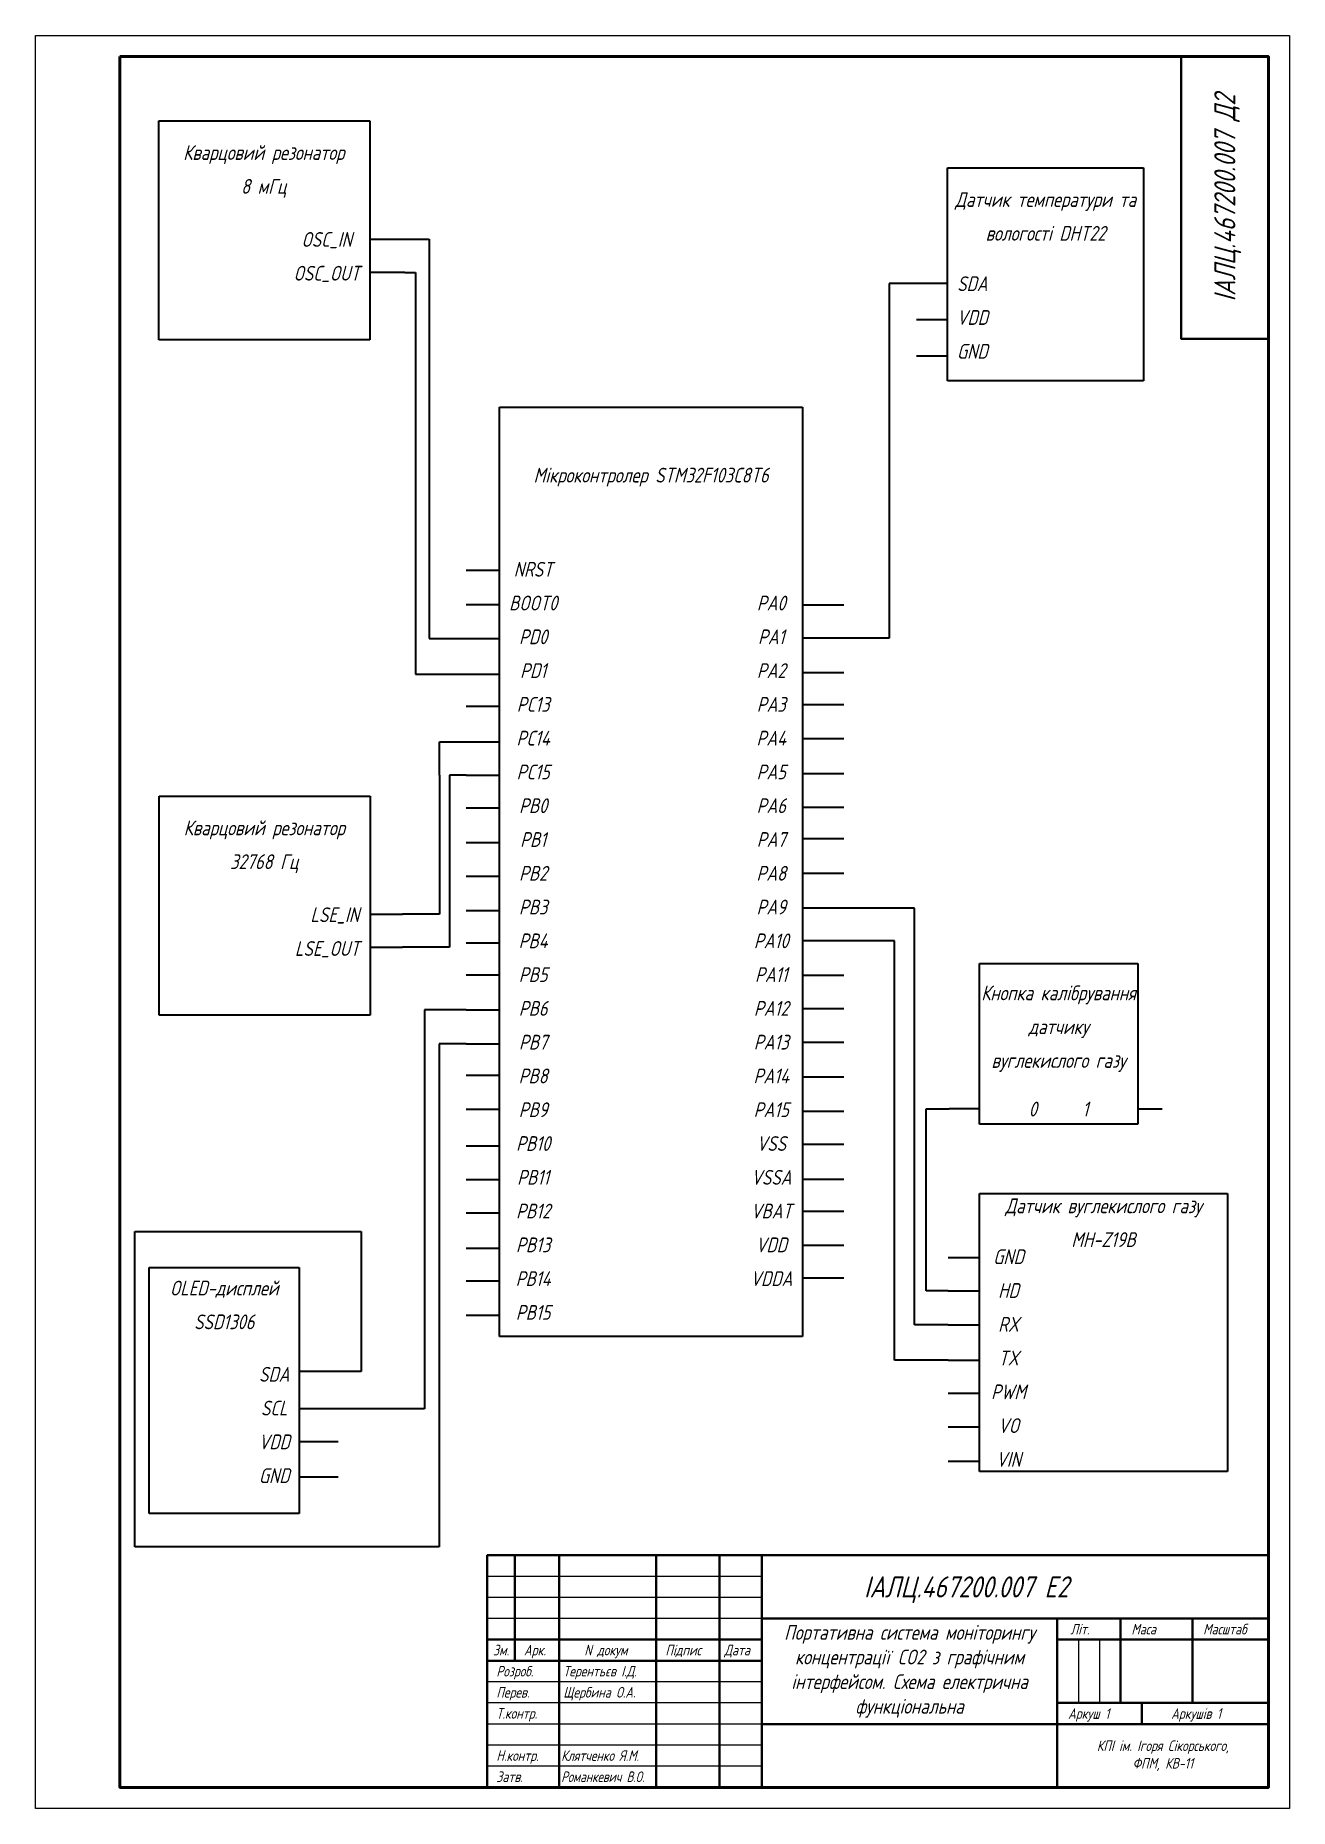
# Model space of a CAD drawing. Header units: millimetres. Extents: x 2767 to 4175, y 296 to 717.
# Drawn here: x 3558.1 to 3855.1, y 296.3 to 716.3 of the extents above; entities that cross this region are included whole.
import ezdxf
from ezdxf.enums import TextEntityAlignment as Align

# ---------------------------------------------------------------- set-up
doc = ezdxf.new("R2010")
doc.units = ezdxf.units.MM
doc.layers.get('0').update_dxf_attribs({"lineweight": 30})
for name, color, linetype, lineweight in [('Рамка', 7, 'Continuous', 50), ('Рамка_1', 7, 'Continuous', 120), ('Слой11', 2, 'Continuous', 40), ('СПЕЦИФ', 7, 'Continuous', 25)]:
    doc.layers.add(name, color=color, linetype=linetype, lineweight=lineweight)
doc.styles.add('ROMN_MY', font='gost-uw.shx', dxfattribs={"oblique": 15})

msp = doc.modelspace()

# ---------------------------------------------------------------- texts
at = {"char_height": 3.5, "attachment_point": 5, "line_spacing_factor": 1.371429, "style": 'ROMN_MY'}
for s, insert, width in [('\\pxqc;{\\Fgost-uw|c204;Кварцовий резонатор }\\P8 {\\Fgost-uw|c204;мГц}', (3612.2, 684.12), 49.9622), ('\\pxqc;{\\Fgost-uw|c204;Датчик температури та вологості} DHT22', (3797.36, 673.47), 46.4341), ('OSC_IN\\POSC_OUT', (3627.09, 663.85), 19.6366), ('\\pxqc;SDA\\PVDD\\PGND', (3780, 649.53), 11.7061), ('\\pxqc;{\\Fgost-uw|c204;Мікроконтролер }STM32F103C8T6', (3703.93, 611.71), 71.8137), ('\\pxqc;NRST\\PBOOT0\\PPD0\\PPD1\\PPC13\\PPC14\\PPC15\\PPB0\\PPB1\\PPB2\\PPB3\\PPB4\\PPB5\\PPB6\\PPB7\\PPB8\\PPB9\\PPB10\\PPB11\\PPB12\\PPB13\\PPB14\\PPB15', (3676, 501.87), 15.963), ('\\pxqc;PA0\\PPA1\\PPA2\\PPA3\\PPA4\\PPA5\\PPA6\\PPA7\\PPA8\\PPA9\\PPA10\\PPA11\\PPA12\\PPA13\\PPA14\\PPA15\\PVSS\\PVSSA\\PVBAT\\PVDD\\PVDDA', (3732.39, 501.87), 14.8851), ('\\pxqc;{\\Fgost-uw|c204;Кварцовий резонатор }\\P32768 {\\Fgost-uw|c204;Гц}', (3612.32, 524.15), 49.9622), ('{\\Fgost-uw|c204;  }LSE_IN\\PLSE_OUT', (3627.21, 503.89), 19.6366), ('\\pxqc;{\\Fgost-uw|c204;Кнопка калібрування датчику вуглекислого газу}', (3800.43, 481.06), 37.508), ('\\pxqc;0    ^I^I1', (3800.43, 462.03), 37.508), ('\\pxqc;{\\Fgost-uw|c204;Датчик вуглекислого газу}\\PMH-Z19B', (3811.08, 435.1), 58.7538), ('\\pxqc;GND\\PHD\\PRX\\PTX\\PPWM\\PVO\\PVIN', (3788.57, 403.04), 13.738), ('\\pxqc;OLED-{\\Fgost-uw|c204;дисплей}\\PSSD1306', (3602.83, 415.62), 35.5063), ('\\pxqc;SDA\\PSCL\\PVDD\\PGND', (3614.67, 387.19), 11.8257)]:
    msp.add_mtext(s, dxfattribs=dict(at, insert=insert, width=width))
at = {"layer": 'СПЕЦИФ', "style": 'ROMN_MY', "oblique": 15}
msp.add_text('ІАЛЦ.467200.007 Д2', height=5, rotation=90, dxfattribs=at).set_placement((3839.81, 677.89), align=Align.MIDDLE_CENTER)
msp.add_text('ІАЛЦ.467200.007 Е2', height=5, dxfattribs=at).set_placement((3754.38, 346.34))
at = {"layer": 'СПЕЦИФ', "lineweight": 20, "style": 'ROMN_MY', "oblique": 15}
for s, p in [('Лiт.', (3803.25, 337.58)), ('Маса', (3817.68, 337.58)), ('Масштаб', (3834.68, 337.58)), ('Зм.', (3666.51, 332.62)), ('Арк.', (3673.82, 332.62)), ('N докум', (3688.13, 332.62)), ('Пiдпис', (3707.32, 332.62)), ('Дата', (3721.28, 332.62)), ('Розроб.', (3667.29, 327.62)), ('Терентьєв І.Д.', (3683.14, 327.62)), ('Перев.', (3667.29, 322.62)), ('Щербина О.А.', (3683.14, 322.62)), ('Т.контр.', (3667.29, 317.62)), ('Аркуш 1', (3802.68, 317.58)), ('Аркушiв 1', (3827.09, 317.58)), ('Н.контр.', (3667.29, 307.62)), ('Затв.', (3667.29, 302.62))]:
    msp.add_text(s, height=2.5, dxfattribs=at).set_placement(p)
for s, width, p in [('Клятченко Я.М.', 0.98, (3682.64, 307.62)), ('Романкевич В.О.', 0.95, (3682.64, 302.62))]:
    msp.add_text(s, height=2.5, dxfattribs=dict(at, width=width)).set_placement(p)
at = {"layer": 'СПЕЦИФ', "attachment_point": 5, "style": 'ROMN_MY'}
for s, insert, char_height, width in [('\\pxqc;{\\Fgost-uw|c204;Портативна система моніторингу концентрації }CO2 {\\Fgost-uw|c204;з графічним інтерфейсом. Схема електрична функціональна}', (3765.14, 328.84), 3.5, 70), ('\\pxqc;{\\Fgost-uw|c204;КПІ ім}. {\\Fgost-uw|c204;Ігоря Сікорського},\\P{\\Fgost-uw|c204;ФПМ}, {\\Fgost-uw|c204;КВ}-11', (3825.14, 308.84), 2.5, 50)]:
    msp.add_mtext(s, dxfattribs=dict(at, insert=insert, char_height=char_height, width=width))

# ---------------------------------------------------------------- linework, layer by layer
at = {"layer": 'Defpoints'}
msp.add_lwpolyline([(3558.14, 716.34), (3855.14, 716.34), (3855.14, 296.34), (3558.14, 296.34)], close=True, dxfattribs=at)
at = {"layer": 'Рамка'}
for p, q in [((3671.67, 356.34), (3671.67, 331.34)), ((3682.14, 356.34), (3682.14, 301.34)), ((3705.14, 356.34), (3705.14, 301.34)), ((3720.14, 356.34), (3720.14, 301.34)), ((3730.14, 356.34), (3730.14, 301.34)), ((3730.14, 341.34), (3850.14, 341.34)), ((3800.14, 341.34), (3800.14, 301.34)), ((3815.14, 341.34), (3815.14, 321.34)), ((3832.14, 341.34), (3832.14, 321.34)), ((3800.14, 336.34), (3850.14, 336.34)), ((3800.14, 321.34), (3850.14, 321.34)), ((3820.14, 321.34), (3820.14, 316.34)), ((3730.14, 316.34), (3850.14, 316.34))]:
    msp.add_line(p, q, dxfattribs=at)
for points in [[(3850.14, 711.34), (3850.14, 644.45), (3829.49, 644.45), (3829.49, 711.34)], [(3665.14, 301.34), (3850.14, 301.34), (3850.14, 356.34), (3665.14, 356.34)]]:
    msp.add_lwpolyline(points, close=True, dxfattribs=at)
for points in [[(3730.14, 336.34), (3665.14, 336.34)], [(3730.14, 331.34), (3665.14, 331.34)]]:
    msp.add_lwpolyline(points, dxfattribs=at)
at = {"layer": 'Рамка_1'}
msp.add_lwpolyline([(3578.14, 711.34), (3850.14, 711.34), (3850.14, 301.34), (3578.14, 301.34)], close=True, dxfattribs=at)
at = {"layer": 'Слой11'}
for p, q in [((3587.34, 696.1), (3637.3, 696.1)), ((3587.34, 644.22), (3587.34, 696.1)), ((3637.3, 696.1), (3637.3, 644.22)), ((3774.15, 634.53), (3774.15, 684.96)), ((3774.15, 684.96), (3820.58, 684.96)), ((3820.58, 684.96), (3820.58, 634.53)), ((3637.3, 668.1), (3645.62, 668.1)), ((3645.62, 668.1), (3651.38, 668.1)), ((3651.38, 668.1), (3651.38, 573.51)), ((3645.62, 660.19), (3637.3, 660.19)), ((3645.62, 660.19), (3648.15, 660.19)), ((3648.15, 660.19), (3648.15, 565.06)), ((3766.8, 657.61), (3760.29, 657.61)), ((3760.29, 657.61), (3760.29, 573.61)), ((3774.15, 657.61), (3766.8, 657.61)), ((3766.8, 649.08), (3774.15, 649.08)), ((3637.3, 644.22), (3587.34, 644.22)), ((3766.8, 640.41), (3774.15, 640.41)), ((3820.58, 634.53), (3774.15, 634.53)), ((3668.02, 408.19), (3668.02, 628.26)), ((3668.02, 628.26), (3739.83, 628.26)), ((3739.83, 628.26), (3739.83, 408.19)), ((3668.02, 589.63), (3660.17, 589.63)), ((3660.17, 581.53), (3668.02, 581.53)), ((3739.83, 581.43), (3749.55, 581.43)), ((3651.38, 573.51), (3660.17, 573.51)), ((3660.17, 573.51), (3668.02, 573.51)), ((3749.55, 573.61), (3739.83, 573.61)), ((3760.29, 573.61), (3749.55, 573.61)), ((3648.15, 565.06), (3660.17, 565.06)), ((3660.17, 565.06), (3668.02, 565.06)), ((3749.55, 565.37), (3739.83, 565.37)), ((3660.17, 557.49), (3668.02, 557.49)), ((3749.55, 557.79), (3739.83, 557.79)), ((3653.81, 541.12), (3653.81, 549.03)), ((3653.81, 549.03), (3660.17, 549.03)), ((3660.17, 549.03), (3668.02, 549.03)), ((3749.55, 549.71), (3739.83, 549.71)), ((3653.81, 541.12), (3653.81, 508.16)), ((3660.17, 541.12), (3656.19, 541.12)), ((3656.19, 541.12), (3656.19, 517.22)), ((3660.17, 541.12), (3668.02, 541.12)), ((3749.55, 541.45), (3739.83, 541.45)), ((3587.46, 536.13), (3637.42, 536.13)), ((3587.46, 484.26), (3587.46, 536.13)), ((3637.42, 536.13), (3637.42, 484.26)), ((3749.55, 533.45), (3739.83, 533.45)), ((3660.17, 533.4), (3668.02, 533.4)), ((3660.17, 525.16), (3668.02, 525.16)), ((3749.55, 526.03), (3739.83, 526.03)), ((3656.19, 517.22), (3656.19, 500.35)), ((3660.17, 517.22), (3668.02, 517.22)), ((3749.55, 517.85), (3739.83, 517.85)), ((3660.17, 509.03), (3668.02, 509.03)), ((3749.55, 509.64), (3739.83, 509.64)), ((3766.29, 509.64), (3749.55, 509.64)), ((3766.29, 410.88), (3766.29, 509.64)), ((3637.42, 508.16), (3645.1, 508.16)), ((3653.81, 508.16), (3645.1, 508.16)), ((3637.42, 500.35), (3645.1, 500.35)), ((3656.19, 500.35), (3645.1, 500.35)), ((3660.17, 501.38), (3668.02, 501.38)), ((3749.55, 501.86), (3739.83, 501.86)), ((3761.58, 501.86), (3749.55, 501.86)), ((3761.58, 402.54), (3761.58, 501.86)), ((3781.68, 458.42), (3781.68, 496.48)), ((3781.68, 496.48), (3819.18, 496.48)), ((3819.18, 496.48), (3819.18, 458.42)), ((3660.17, 493.83), (3668.02, 493.83)), ((3749.55, 493.65), (3739.83, 493.65)), ((3637.42, 484.26), (3587.46, 484.26)), ((3660.17, 485.52), (3650.26, 485.52)), ((3650.26, 485.52), (3650.26, 390.99)), ((3660.17, 485.52), (3668.02, 485.52)), ((3749.55, 485.73), (3739.83, 485.73)), ((3660.17, 477.49), (3653.75, 477.49)), ((3653.75, 477.49), (3653.75, 358.34)), ((3660.17, 477.49), (3668.02, 477.49)), ((3749.55, 477.83), (3739.83, 477.83)), ((3660.17, 470.07), (3668.02, 470.07)), ((3749.55, 469.57), (3739.83, 469.57)), ((3769.09, 418.94), (3769.09, 462.08)), ((3769.09, 462.08), (3774.54, 462.08)), ((3781.68, 462.08), (3774.54, 462.08)), ((3819.18, 462.08), (3824.94, 462.08)), ((3660.17, 461.99), (3668.02, 461.99)), ((3749.55, 461.41), (3739.83, 461.41)), ((3819.18, 458.42), (3781.68, 458.42)), ((3749.55, 453.63), (3739.83, 453.63)), ((3660.17, 453.34), (3668.02, 453.34)), ((3660.17, 445.38), (3668.02, 445.38)), ((3749.55, 445.32), (3739.83, 445.32)), ((3781.7, 376.18), (3781.7, 442.06)), ((3781.7, 442.06), (3840.45, 442.06)), ((3840.45, 442.06), (3840.45, 376.18)), ((3660.17, 437.43), (3668.02, 437.43)), ((3749.55, 437.74), (3739.83, 437.74)), ((3581.69, 358.34), (3581.69, 433.01)), ((3581.69, 433.01), (3635.24, 433.01)), ((3635.24, 433.01), (3635.24, 399.83)), ((3660.17, 429.07), (3668.02, 429.07)), ((3749.55, 429.73), (3739.83, 429.73)), ((3585.07, 366.23), (3585.07, 424.46)), ((3585.07, 424.46), (3620.58, 424.46)), ((3620.58, 424.46), (3620.58, 366.23)), ((3781.7, 426.8), (3774.26, 426.8)), ((3660.17, 421.37), (3668.02, 421.37)), ((3749.55, 422), (3739.83, 422)), ((3774.26, 418.94), (3769.09, 418.94)), ((3774.26, 418.94), (3781.7, 418.94)), ((3660.17, 413.19), (3668.02, 413.19)), ((3739.83, 408.19), (3668.02, 408.19)), ((3774.26, 410.88), (3766.29, 410.88)), ((3774.26, 410.88), (3781.7, 410.88)), ((3629.83, 399.83), (3620.58, 399.83)), ((3635.24, 399.83), (3629.83, 399.83)), ((3774.26, 402.54), (3761.58, 402.54)), ((3774.26, 402.54), (3781.7, 402.54)), ((3629.83, 390.99), (3620.58, 390.99)), ((3650.26, 390.99), (3629.83, 390.99)), ((3774.26, 394.72), (3781.7, 394.72)), ((3774.26, 386.79), (3781.7, 386.79)), ((3629.83, 383.17), (3620.58, 383.17)), ((3774.26, 378.62), (3781.7, 378.62)), ((3629.83, 374.8), (3620.58, 374.8)), ((3840.45, 376.18), (3781.7, 376.18)), ((3620.58, 366.23), (3585.07, 366.23)), ((3653.75, 358.34), (3581.69, 358.34))]:
    msp.add_line(p, q, dxfattribs=at)
at = {"layer": 'СПЕЦИФ'}
for p, q in [((3805.14, 336.34), (3805.14, 321.34)), ((3810.14, 336.34), (3810.14, 321.34))]:
    msp.add_line(p, q, dxfattribs=at)
for points in [[(3730.14, 351.34), (3665.14, 351.34), (3665.14, 351.34)], [(3730.14, 346.34), (3665.14, 346.34)], [(3730.14, 341.34), (3665.14, 341.34)], [(3730.14, 326.34), (3665.14, 326.34)], [(3730.14, 321.34), (3665.14, 321.34)], [(3730.14, 316.34), (3665.14, 316.34)], [(3730.14, 311.34), (3665.14, 311.34)], [(3730.14, 306.34), (3665.14, 306.34)]]:
    msp.add_lwpolyline(points, dxfattribs=at)

msp.set_redraw_order([(e.dxf.handle, doc.entitydb.next_handle()) for e in msp.query("TEXT MTEXT ATTDEF DIMENSION ARC_DIMENSION")])  # texts and dimensions are drawn at this point

doc.saveas('drawing.dxf')
